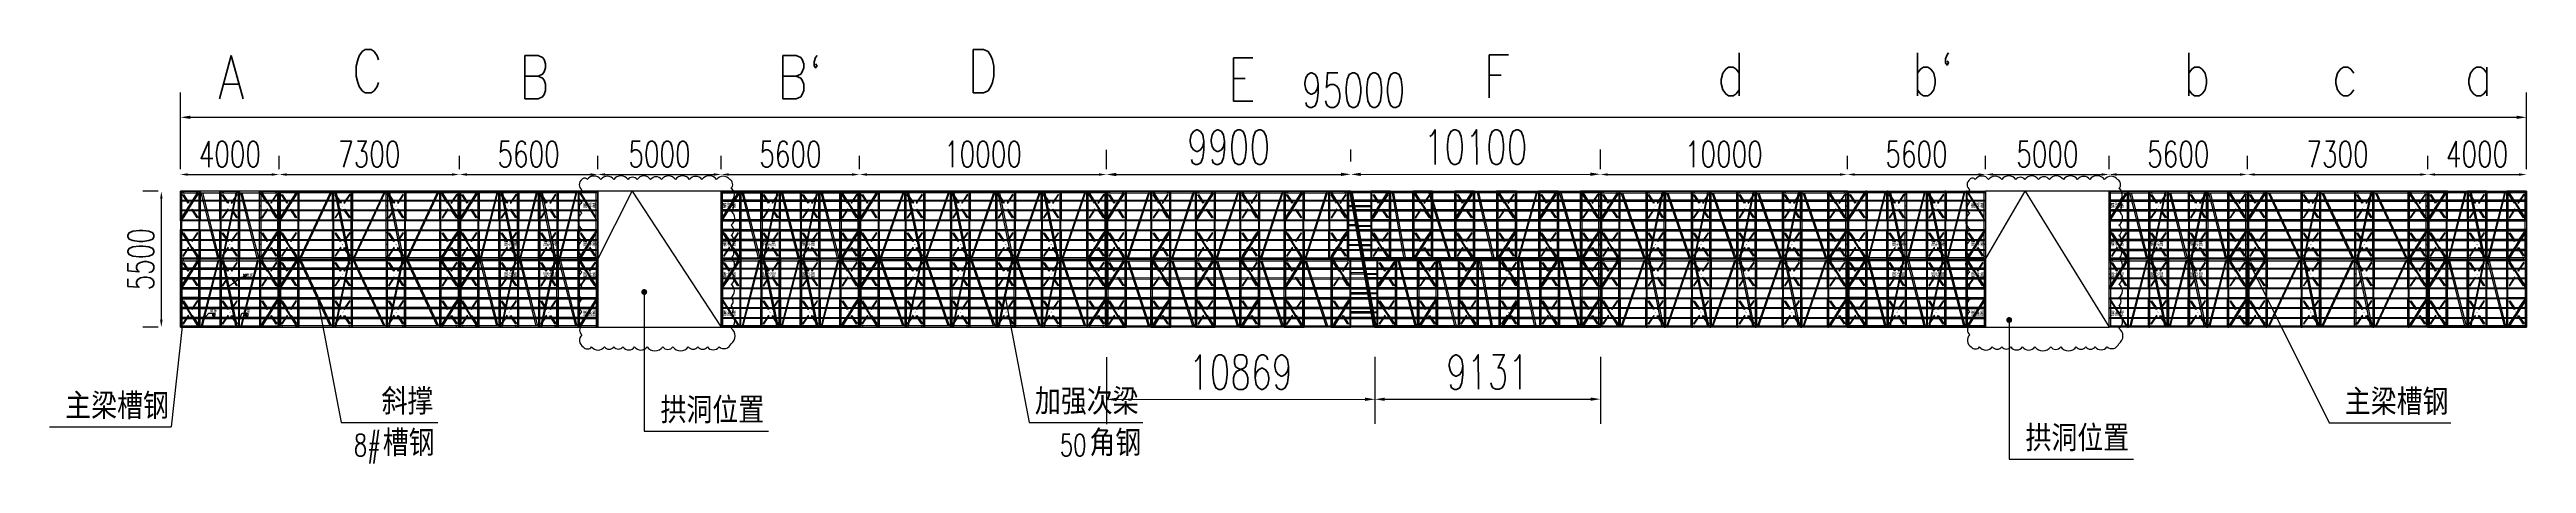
# Model space of a CAD drawing. Header units: millimetres. Extents: x -1471591 to 944464, y -468930 to 547002.
# Drawn here: x -936996 to -836697, y -13154 to 3596 of the extents above; entities that cross this region are included whole.
import ezdxf

# ---------------------------------------------------------------- set-up
doc = ezdxf.new("R2010")
doc.units = ezdxf.units.MM
doc.header["$LTSCALE"] = 10
doc.header["$PDMODE"] = 35
for name, color, linetype in [('DIM_LEAD', 3, 'Continuous'), ('L-WATER水景', 5, 'Continuous'), ('PUB_TEXT', 7, 'Continuous'), ('W-FLOAT_BOWL浮筒', 253, 'Continuous'), ('W-PLASTIC_RAILINGS塑木栏杆', 210, 'Continuous'), ('W-STEEL_FRAME钢架', 3, 'Continuous'), ('W-STEEL_KEEL钢龙骨', 5, 'Continuous')]:
    doc.layers.add(name, color=color, linetype=linetype)
doc.styles.add('_TCH_DIM', font='SIMPLEX.shx', dxfattribs={"bigfont": 'hztxt.shx'})
doc.styles.get("Standard").update_dxf_attribs({"font": 'simplex.shx', "width": 0.8, "bigfont": 'hztxt.shx'})
doc.styles.add('STANDARD_T3', font='simplex.shx', dxfattribs={"width": 0.7, "bigfont": 'hztxt.shx'})
doc.styles.add('黑体', font='simhei.ttf', dxfattribs={"width": 0.8})
doc.dimstyles.new('W&&300', dxfattribs={"dimtxt": 1050, "dimasz": 300, "dimexe": 750, "dimexo": 900, "dimgap": 300, "dimtad": 1, "dimdec": 0, "dimzin": 0, "dimdsep": 46, "dimtxsty": 'STANDARD_T3', "dimcen": 0.09, "dimclrd": 1, "dimclre": 1, "dimclrt": 7, "dimazin": 2, "dimtfac": 1, "dimtdec": 0, "dimtix": 1, "dimtmove": 2, "dimatfit": 3, "dimfxl": 0, "dimtolj": 1, "dimtzin": 0, "dimarcsym": 0})
doc.dimstyles.new('W&&400', dxfattribs={"dimtxt": 1400, "dimasz": 400, "dimexe": 1000, "dimexo": 1200, "dimgap": 400, "dimtad": 1, "dimdec": 0, "dimzin": 0, "dimdsep": 46, "dimtxsty": 'STANDARD_T3', "dimcen": 0.09, "dimclrd": 1, "dimclre": 1, "dimclrt": 7, "dimazin": 2, "dimtfac": 1, "dimtdec": 0, "dimtix": 1, "dimtmove": 2, "dimatfit": 3, "dimfxl": 0, "dimtolj": 1, "dimtzin": 0, "dimarcsym": 0})

# ---------------------------------------------------------------- blocks, each defined once
blk = doc.blocks.new('*D148')
at = {"color": 1, "lineweight": -2, "transparency": 16777216}
for p, q in [((-931697, -1241), (-931697, -711)), ((-927697, -1241), (-927697, -711)), ((-931397, -1461), (-927997, -1461))]:
    blk.add_line(p, q, dxfattribs=at)
at = {"color": 1, "transparency": 16777216}
for points in [[(-931397, -1411), (-931397, -1511), (-931697, -1461)], [(-927997, -1411), (-927997, -1511), (-927697, -1461)]]:
    blk.add_solid(points, dxfattribs=at)
at = {"layer": 'Defpoints', "color": 0, "transparency": 16777216}
for p in [(-927697, -1461), (-931697, -2141), (-927697, -2141)]:
    blk.add_point(p, dxfattribs=at)
at = {"color": 7, "transparency": 16777216, "insert": (-929697, -636), "char_height": 1050, "attachment_point": 5, "style": 'STANDARD_T3'}
blk.add_mtext('\\A1;4000', dxfattribs=at)
blk = doc.blocks.new('*D1262')
at = {"color": 1, "lineweight": -2, "transparency": 16777216}
for p, q in [((-920397, -1241), (-920397, -711)), ((-914797, -1241), (-914797, -711)), ((-920097, -1461), (-915097, -1461))]:
    blk.add_line(p, q, dxfattribs=at)
at = {"color": 1, "transparency": 16777216}
for points in [[(-920097, -1411), (-920097, -1511), (-920397, -1461)], [(-915097, -1411), (-915097, -1511), (-914797, -1461)]]:
    blk.add_solid(points, dxfattribs=at)
at = {"layer": 'Defpoints', "color": 0, "transparency": 16777216}
for p in [(-914797, -1461), (-920397, -2141), (-914797, -2141)]:
    blk.add_point(p, dxfattribs=at)
at = {"color": 7, "transparency": 16777216, "insert": (-917597, -636), "char_height": 1050, "attachment_point": 5, "style": 'STANDARD_T3'}
blk.add_mtext('\\A1;5600', dxfattribs=at)
blk = doc.blocks.new('*D1263')
at = {"color": 1, "lineweight": -2, "transparency": 16777216}
for p, q in [((-914797, -1241), (-914797, -711)), ((-909797, -1241), (-909797, -711)), ((-914497, -1461), (-910097, -1461))]:
    blk.add_line(p, q, dxfattribs=at)
at = {"color": 1, "transparency": 16777216}
for points in [[(-914497, -1411), (-914497, -1511), (-914797, -1461)], [(-910097, -1411), (-910097, -1511), (-909797, -1461)]]:
    blk.add_solid(points, dxfattribs=at)
at = {"layer": 'Defpoints', "color": 0, "transparency": 16777216}
for p in [(-909797, -1461), (-914797, -2141), (-909797, -2141)]:
    blk.add_point(p, dxfattribs=at)
at = {"color": 7, "transparency": 16777216, "insert": (-912297, -636), "char_height": 1050, "attachment_point": 5, "style": 'STANDARD_T3'}
blk.add_mtext('\\A1;5000', dxfattribs=at)
blk = doc.blocks.new('*D1264')
at = {"color": 1, "lineweight": -2, "transparency": 16777216}
for p, q in [((-909797, -1241), (-909797, -711)), ((-904197, -1241), (-904197, -711)), ((-909497, -1461), (-904497, -1461))]:
    blk.add_line(p, q, dxfattribs=at)
at = {"color": 1, "transparency": 16777216}
for points in [[(-909497, -1411), (-909497, -1511), (-909797, -1461)], [(-904497, -1411), (-904497, -1511), (-904197, -1461)]]:
    blk.add_solid(points, dxfattribs=at)
at = {"layer": 'Defpoints', "color": 0, "transparency": 16777216}
for p in [(-904197, -1461), (-909797, -2141), (-904197, -2141)]:
    blk.add_point(p, dxfattribs=at)
at = {"color": 7, "transparency": 16777216, "insert": (-906997, -636), "char_height": 1050, "attachment_point": 5, "style": 'STANDARD_T3'}
blk.add_mtext('\\A1;5600', dxfattribs=at)
blk = doc.blocks.new('*D1265')
at = {"color": 1, "lineweight": -2, "transparency": 16777216}
for p, q in [((-927697, -1241), (-927697, -711)), ((-920397, -1241), (-920397, -711)), ((-927397, -1461), (-920697, -1461))]:
    blk.add_line(p, q, dxfattribs=at)
at = {"color": 1, "transparency": 16777216}
for points in [[(-927397, -1411), (-927397, -1511), (-927697, -1461)], [(-920697, -1411), (-920697, -1511), (-920397, -1461)]]:
    blk.add_solid(points, dxfattribs=at)
at = {"layer": 'Defpoints', "color": 0, "transparency": 16777216}
for p in [(-920397, -1461), (-927697, -2141), (-920397, -2141)]:
    blk.add_point(p, dxfattribs=at)
at = {"color": 7, "transparency": 16777216, "insert": (-924047, -636), "char_height": 1050, "attachment_point": 5, "style": 'STANDARD_T3'}
blk.add_mtext('\\A1;7300', dxfattribs=at)
blk = doc.blocks.new('*D149')
at = {"color": 1, "lineweight": -2, "transparency": 16777216}
for p, q in [((-904197, -1241), (-904197, -711)), ((-894197, -1241), (-894197, -711)), ((-903897, -1461), (-894497, -1461))]:
    blk.add_line(p, q, dxfattribs=at)
at = {"color": 1, "transparency": 16777216}
for points in [[(-903897, -1411), (-903897, -1511), (-904197, -1461)], [(-894497, -1411), (-894497, -1511), (-894197, -1461)]]:
    blk.add_solid(points, dxfattribs=at)
at = {"layer": 'Defpoints', "color": 0, "transparency": 16777216}
for p in [(-894197, -1461), (-904197, -2141), (-894197, -2141)]:
    blk.add_point(p, dxfattribs=at)
at = {"color": 7, "transparency": 16777216, "insert": (-899197, -636), "char_height": 1050, "attachment_point": 5, "style": 'STANDARD_T3'}
blk.add_mtext('\\A1;10000', dxfattribs=at)
blk = doc.blocks.new('*D1280')
at = {"color": 1, "lineweight": -2, "transparency": 16777216}
for p, q in [((-894195, -8847), (-894193, -11564)), ((-883327, -8844), (-883326, -11558)), ((-893794, -10564), (-883726, -10558))]:
    blk.add_line(p, q, dxfattribs=at)
at = {"color": 1, "transparency": 16777216}
for points in [[(-893794, -10497), (-893794, -10630), (-894194, -10564)], [(-883726, -10491), (-883726, -10625), (-883326, -10558)]]:
    blk.add_solid(points, dxfattribs=at)
at = {"layer": 'Defpoints', "color": 0, "transparency": 16777216}
for p in [(-894196, -7647), (-883328, -7644), (-883326, -10558)]:
    blk.add_point(p, dxfattribs=at)
at = {"color": 7, "transparency": 16777216, "insert": (-888761, -9461), "char_height": 1400, "attachment_point": 5, "rotation": 0.03296, "style": 'STANDARD_T3'}
blk.add_mtext('\\A1;10869', dxfattribs=at)
blk = doc.blocks.new('*D1281')
at = {"color": 1, "lineweight": -2, "transparency": 16777216}
for p, q in [((-883327, -8844), (-883326, -11558)), ((-874195, -8836), (-874193, -11553)), ((-882926, -10558), (-874594, -10553))]:
    blk.add_line(p, q, dxfattribs=at)
at = {"color": 1, "transparency": 16777216}
for points in [[(-882926, -10491), (-882926, -10624), (-883326, -10558)], [(-874594, -10486), (-874594, -10619), (-874194, -10553)]]:
    blk.add_solid(points, dxfattribs=at)
at = {"layer": 'Defpoints', "color": 0, "transparency": 16777216}
for p in [(-883328, -7644), (-874196, -7636), (-874194, -10553)]:
    blk.add_point(p, dxfattribs=at)
at = {"color": 7, "transparency": 16777216, "insert": (-878761, -9455), "char_height": 1400, "attachment_point": 5, "rotation": 0.03296, "style": 'STANDARD_T3'}
blk.add_mtext('\\A1;9131', dxfattribs=at)
blk = doc.blocks.new('*D150')
at = {"color": 1, "lineweight": -2, "transparency": 16777216}
for p, q in [((-874197, -1241), (-874197, -711)), ((-864197, -1241), (-864197, -711)), ((-873897, -1461), (-864497, -1461))]:
    blk.add_line(p, q, dxfattribs=at)
at = {"color": 1, "transparency": 16777216}
for points in [[(-873897, -1411), (-873897, -1511), (-874197, -1461)], [(-864497, -1411), (-864497, -1511), (-864197, -1461)]]:
    blk.add_solid(points, dxfattribs=at)
at = {"layer": 'Defpoints', "color": 0, "transparency": 16777216}
for p in [(-864197, -1461), (-874197, -2141), (-864197, -2141)]:
    blk.add_point(p, dxfattribs=at)
at = {"color": 7, "transparency": 16777216, "insert": (-869197, -636), "char_height": 1050, "attachment_point": 5, "style": 'STANDARD_T3'}
blk.add_mtext('\\A1;10000', dxfattribs=at)
blk = doc.blocks.new('*D1266')
at = {"color": 1, "lineweight": -2, "transparency": 16777216}
for p, q in [((-847997, -1241), (-847997, -711)), ((-840697, -1241), (-840697, -711)), ((-847697, -1461), (-840997, -1461))]:
    blk.add_line(p, q, dxfattribs=at)
at = {"color": 1, "transparency": 16777216}
for points in [[(-847697, -1411), (-847697, -1511), (-847997, -1461)], [(-840997, -1411), (-840997, -1511), (-840697, -1461)]]:
    blk.add_solid(points, dxfattribs=at)
at = {"layer": 'Defpoints', "color": 0, "transparency": 16777216}
for p in [(-840697, -1461), (-847997, -2141), (-840697, -2141)]:
    blk.add_point(p, dxfattribs=at)
at = {"color": 7, "transparency": 16777216, "insert": (-844347, -636), "char_height": 1050, "attachment_point": 5, "style": 'STANDARD_T3'}
blk.add_mtext('\\A1;7300', dxfattribs=at)
blk = doc.blocks.new('*D1267')
at = {"color": 1, "lineweight": -2, "transparency": 16777216}
for p, q in [((-864197, -1241), (-864197, -711)), ((-858597, -1241), (-858597, -711)), ((-863897, -1461), (-858897, -1461))]:
    blk.add_line(p, q, dxfattribs=at)
at = {"color": 1, "transparency": 16777216}
for points in [[(-863897, -1411), (-863897, -1511), (-864197, -1461)], [(-858897, -1411), (-858897, -1511), (-858597, -1461)]]:
    blk.add_solid(points, dxfattribs=at)
at = {"layer": 'Defpoints', "color": 0, "transparency": 16777216}
for p in [(-858597, -1461), (-864197, -2141), (-858597, -2141)]:
    blk.add_point(p, dxfattribs=at)
at = {"color": 7, "transparency": 16777216, "insert": (-861397, -636), "char_height": 1050, "attachment_point": 5, "style": 'STANDARD_T3'}
blk.add_mtext('\\A1;5600', dxfattribs=at)
blk = doc.blocks.new('*D1268')
at = {"color": 1, "lineweight": -2, "transparency": 16777216}
for p, q in [((-858597, -1241), (-858597, -711)), ((-853597, -1241), (-853597, -711)), ((-858297, -1461), (-853897, -1461))]:
    blk.add_line(p, q, dxfattribs=at)
at = {"color": 1, "transparency": 16777216}
for points in [[(-858297, -1411), (-858297, -1511), (-858597, -1461)], [(-853897, -1411), (-853897, -1511), (-853597, -1461)]]:
    blk.add_solid(points, dxfattribs=at)
at = {"layer": 'Defpoints', "color": 0, "transparency": 16777216}
for p in [(-853597, -1461), (-858597, -2141), (-853597, -2141)]:
    blk.add_point(p, dxfattribs=at)
at = {"color": 7, "transparency": 16777216, "insert": (-856097, -636), "char_height": 1050, "attachment_point": 5, "style": 'STANDARD_T3'}
blk.add_mtext('\\A1;5000', dxfattribs=at)
blk = doc.blocks.new('*D1269')
at = {"color": 1, "lineweight": -2, "transparency": 16777216}
for p, q in [((-853597, -1241), (-853597, -711)), ((-847997, -1241), (-847997, -711)), ((-853297, -1461), (-848297, -1461))]:
    blk.add_line(p, q, dxfattribs=at)
at = {"color": 1, "transparency": 16777216}
for points in [[(-853297, -1411), (-853297, -1511), (-853597, -1461)], [(-848297, -1411), (-848297, -1511), (-847997, -1461)]]:
    blk.add_solid(points, dxfattribs=at)
at = {"layer": 'Defpoints', "color": 0, "transparency": 16777216}
for p in [(-847997, -1461), (-853597, -2141), (-847997, -2141)]:
    blk.add_point(p, dxfattribs=at)
at = {"color": 7, "transparency": 16777216, "insert": (-850797, -636), "char_height": 1050, "attachment_point": 5, "style": 'STANDARD_T3'}
blk.add_mtext('\\A1;5600', dxfattribs=at)
blk = doc.blocks.new('*D151')
at = {"color": 1, "lineweight": -2, "transparency": 16777216}
for p, q in [((-840697, -1241), (-840697, -711)), ((-836697, -1241), (-836697, -711)), ((-840397, -1461), (-836997, -1461))]:
    blk.add_line(p, q, dxfattribs=at)
at = {"color": 1, "transparency": 16777216}
for points in [[(-840397, -1411), (-840397, -1511), (-840697, -1461)], [(-836997, -1411), (-836997, -1511), (-836697, -1461)]]:
    blk.add_solid(points, dxfattribs=at)
at = {"layer": 'Defpoints', "color": 0, "transparency": 16777216}
for p in [(-836697, -1461), (-840697, -2141), (-836697, -2141)]:
    blk.add_point(p, dxfattribs=at)
at = {"color": 7, "transparency": 16777216, "insert": (-838697, -636), "char_height": 1050, "attachment_point": 5, "style": 'STANDARD_T3'}
blk.add_mtext('\\A1;4000', dxfattribs=at)
blk = doc.blocks.new('*D1902')
at = {"color": 1, "lineweight": -2, "transparency": 16777216}
for p, q in [((-931697, -941), (-931697, 1854)), ((-836697, -941), (-836697, 1854)), ((-931297, 854), (-837097, 854))]:
    blk.add_line(p, q, dxfattribs=at)
at = {"color": 1, "transparency": 16777216}
for points in [[(-931297, 920), (-931297, 787), (-931697, 854)], [(-837097, 920), (-837097, 787), (-836697, 854)]]:
    blk.add_solid(points, dxfattribs=at)
at = {"layer": 'Defpoints', "color": 0, "transparency": 16777216}
for p in [(-836697, 854), (-931697, -2141), (-836697, -2141)]:
    blk.add_point(p, dxfattribs=at)
at = {"color": 7, "transparency": 16777216, "insert": (-884197, 1954), "char_height": 1400, "attachment_point": 5, "style": 'STANDARD_T3'}
blk.add_mtext('\\A1;95000', dxfattribs=at)
blk = doc.blocks.new('*D152')
at = {"color": 1, "lineweight": -2, "transparency": 16777216}
for p, q in [((-932597, -2141), (-933219, -2141)), ((-932469, -2441), (-932469, -7341)), ((-932597, -7641), (-933219, -7641))]:
    blk.add_line(p, q, dxfattribs=at)
at = {"color": 1, "transparency": 16777216}
for points in [[(-932519, -2441), (-932419, -2441), (-932469, -2141)], [(-932519, -7341), (-932419, -7341), (-932469, -7641)]]:
    blk.add_solid(points, dxfattribs=at)
at = {"layer": 'Defpoints', "color": 0, "transparency": 16777216}
for p in [(-931697, -2141), (-932469, -7641), (-931697, -7641)]:
    blk.add_point(p, dxfattribs=at)
at = {"color": 7, "transparency": 16777216, "insert": (-933294, -4891), "char_height": 1050, "attachment_point": 5, "rotation": 90, "style": 'STANDARD_T3'}
blk.add_mtext('\\A1;5500', dxfattribs=at)
blk = doc.blocks.new('*D1282')
at = {"color": 1, "lineweight": -2, "transparency": 16777216}
for p, q in [((-894199, -941), (-894199, -461)), ((-884298, -941), (-884299, -455)), ((-893798, -1461), (-884698, -1455))]:
    blk.add_line(p, q, dxfattribs=at)
at = {"color": 1, "transparency": 16777216}
for points in [[(-893798, -1394), (-893798, -1527), (-894198, -1461)], [(-884698, -1389), (-884698, -1522), (-884298, -1455)]]:
    blk.add_solid(points, dxfattribs=at)
at = {"layer": 'Defpoints', "color": 0, "transparency": 16777216}
for p in [(-884298, -1455), (-894198, -2141), (-884298, -2141)]:
    blk.add_point(p, dxfattribs=at)
at = {"color": 7, "transparency": 16777216, "insert": (-889249, -358), "char_height": 1400, "attachment_point": 5, "rotation": 0.03296, "style": 'STANDARD_T3'}
blk.add_mtext('\\A1;9900', dxfattribs=at)
blk = doc.blocks.new('*D1283')
at = {"color": 1, "lineweight": -2, "transparency": 16777216}
for p, q in [((-884298, -941), (-884299, -455)), ((-874198, -941), (-874198, -449)), ((-883898, -1455), (-874598, -1450))]:
    blk.add_line(p, q, dxfattribs=at)
at = {"color": 1, "transparency": 16777216}
for points in [[(-883898, -1388), (-883898, -1522), (-884298, -1455)], [(-874598, -1383), (-874598, -1516), (-874198, -1449)]]:
    blk.add_solid(points, dxfattribs=at)
at = {"layer": 'Defpoints', "color": 0, "transparency": 16777216}
for p in [(-874198, -1449), (-884298, -2141), (-874197, -2141)]:
    blk.add_point(p, dxfattribs=at)
at = {"color": 7, "transparency": 16777216, "insert": (-879249, -352), "char_height": 1400, "attachment_point": 5, "rotation": 0.03296, "style": 'STANDARD_T3'}
blk.add_mtext('\\A1;10100', dxfattribs=at)
blk = doc.blocks.new('*U823')
at = {"layer": 'W-STEEL_KEEL钢龙骨'}
blk.add_lwpolyline([(-2000, -20), (2000, -20), (2000, 20), (-2000, 20)], close=True, dxfattribs=at)
blk = doc.blocks.new('*U824')
at = {"color": 0, "linetype": 'ByBlock', "lineweight": -2}
for p in [(0, 2000), (0, 1600), (0, 1200), (0, 800), (0, 400), (0, 0)]:
    blk.add_blockref('*U823', p, dxfattribs=at)
blk = doc.blocks.new('*U825')
at = {"layer": 'W-STEEL_FRAME钢架', "color": 1}
blk.add_lwpolyline([(357, 1317), (312, 1317), (-357, -1317), (-312, -1317)], close=True, dxfattribs=at)
blk = doc.blocks.new('*U826')
at = {"color": 0, "linetype": 'ByBlock', "lineweight": -2}
for p in [(0, 0), (1600, 0)]:
    blk.add_blockref('*U825', p, dxfattribs=at)
blk = doc.blocks.new('*U827')
at = {"layer": 'W-STEEL_FRAME钢架', "color": 6}
for points in [[(-1311, 1317), (-1266, 1317), (-1942, 235), (-1942, 310)], [(-299, -1317), (-254, -1317), (286, 1317), (240, 1317)], [(1311, 1317), (1266, 1317), (1942, 235), (1942, 310)], [(-1311, -1317), (-1266, -1317), (-1942, -235), (-1942, -310)], [(1311, -1317), (1266, -1317), (1942, -235), (1942, -310)]]:
    blk.add_lwpolyline(points, close=True, dxfattribs=at)
blk = doc.blocks.new('*U828')
at = {"color": 0, "linetype": 'ByBlock', "lineweight": -2}
blk.add_blockref('*U827', (0, 0), dxfattribs=at)
blk = doc.blocks.new('$matou$00000186')
for points in [[(-600, 400), (600, 400), (600, -400), (-600, -400)], [(-456, 304), (-472, 279), (-140, 57), (-123, 82)], [(456, 304), (472, 279), (140, 57), (123, 82)], [(-456, -304), (-472, -279), (-140, -57), (-123, -82)], [(456, -304), (472, -279), (140, -57), (123, -82)]]:
    blk.add_lwpolyline(points, close=True)
at = {"color": 1}
for centre in [(-575, 275), (-475, 378), (0, 378), (475, 378), (575, 275), (-575, -275), (-475, -378), (0, -378), (475, -378), (575, -275)]:
    blk.add_circle(centre, 7, dxfattribs=at)
at = {"layer": 'PUB_TEXT', "style": '黑体', "width": 0.8}
blk.add_text('JY', height=52.6, dxfattribs=at).set_placement((-44, -35))
blk = doc.blocks.new('*U829')
at = {"layer": 'W-FLOAT_BOWL浮筒', "rotation": 90}
for p in [(0, 775), (0, -775)]:
    blk.add_blockref('$matou$00000186', p, dxfattribs=at)
blk = doc.blocks.new('*U830')
at = {"layer": 'W-FLOAT_BOWL浮筒', "color": 0, "linetype": 'ByBlock', "lineweight": -2}
for p in [(0, 0), (1600, 0), (3200, 0)]:
    blk.add_blockref('*U829', p, dxfattribs=at)
blk = doc.blocks.new('A')
at = {"layer": 'W-STEEL_FRAME钢架'}
for points in [[(-1935, 1317), (1949, 1317), (2007, 1375), (-1993, 1375)], [(-1935, 1317), (-1993, 1375), (-1993, -1375), (-1935, -1317)], [(1949, 1317), (2007, 1375), (2007, -1375), (1949, -1317)], [(-1935, -1317), (1949, -1317), (2007, -1375), (-1993, -1375)]]:
    blk.add_lwpolyline(points, close=True, dxfattribs=at)
at = {"layer": 'W-STEEL_FRAME钢架', "color": 1}
for points in [[(-1202, 1375), (-1245, 1375), (-1245, -1375), (-1202, -1375)], [(-342, 1375), (-385, 1375), (-385, -1375), (-342, -1375)], [(355, 1375), (398, 1375), (398, -1375), (355, -1375)], [(1215, 1375), (1258, 1375), (1258, -1375), (1215, -1375)]]:
    blk.add_lwpolyline(points, close=True, dxfattribs=at)
at = {"xscale": -1, "rotation": 180}
blk.add_blockref('*U824', (7, 1000), dxfattribs=at)
blk.add_blockref('*U828', (7, 0))
at = {"xscale": -1}
blk.add_blockref('*U826', (809, 0), dxfattribs=at)
at = {"layer": 'W-FLOAT_BOWL浮筒'}
blk.add_blockref('*U830', (-1593, 0), dxfattribs=at)
blk = doc.blocks.new('*U181')
blk.add_blockref('A', (-7, 1375))
at = {"xscale": -1, "rotation": 180}
blk.add_blockref('A', (-7, -1375), dxfattribs=at)
blk = doc.blocks.new('*U182')
at = {"color": 0, "linetype": 'ByBlock', "lineweight": -2}
blk.add_blockref('*U181', (0, 0), dxfattribs=at)
blk = doc.blocks.new('*U1271')
at = {"layer": 'W-STEEL_KEEL钢龙骨'}
blk.add_lwpolyline([(-2800, -20), (2800, -20), (2800, 20), (-2800, 20)], close=True, dxfattribs=at)
blk = doc.blocks.new('*U1270')
at = {"color": 0, "linetype": 'ByBlock', "lineweight": -2}
for p in [(0, 2000), (0, 1600), (0, 1200), (0, 800), (0, 400), (0, 0)]:
    blk.add_blockref('*U1271', p, dxfattribs=at)
blk = doc.blocks.new('*U1273')
at = {"layer": 'W-STEEL_FRAME钢架', "color": 1}
blk.add_lwpolyline([(358, 1317), (313, 1317), (-358, -1317), (-313, -1317)], close=True, dxfattribs=at)
blk = doc.blocks.new('*U1272')
at = {"color": 0, "linetype": 'ByBlock', "lineweight": -2}
for p in [(0, 0), (1600, 0), (3200, 0)]:
    blk.add_blockref('*U1273', p, dxfattribs=at)
blk = doc.blocks.new('*U1275')
at = {"layer": 'W-STEEL_FRAME钢架', "color": 6}
for points in [[(-2111, 1317), (-2066, 1317), (-2742, 235), (-2742, 310)], [(-1099, 1317), (-1054, 1317), (-514, -1317), (-559, -1317)], [(501, 1317), (546, 1317), (1086, -1317), (1041, -1317)], [(2111, 1317), (2066, 1317), (2742, 235), (2742, 310)], [(-2111, -1317), (-2066, -1317), (-2742, -235), (-2742, -310)], [(2111, -1317), (2066, -1317), (2742, -235), (2742, -310)]]:
    blk.add_lwpolyline(points, close=True, dxfattribs=at)
blk = doc.blocks.new('*U1274')
at = {"color": 0, "linetype": 'ByBlock', "lineweight": -2}
blk.add_blockref('*U1275', (0, 0), dxfattribs=at)
blk = doc.blocks.new('*U1277')
at = {"layer": 'W-FLOAT_BOWL浮筒', "rotation": 90}
blk.add_blockref('$matou$00000186', (0, 0), dxfattribs=at)
blk = doc.blocks.new('*U1276')
at = {"color": 0, "linetype": 'ByBlock', "lineweight": -2}
for p in [(0, 0), (1600, 0), (3200, 0)]:
    blk.add_blockref('*U1277', p, dxfattribs=at)
blk = doc.blocks.new('*U1279')
at = {"layer": 'W-FLOAT_BOWL浮筒', "rotation": 90}
blk.add_blockref('$matou$00000186', (0, 0), dxfattribs=at)
blk = doc.blocks.new('*U1278')
at = {"color": 0, "linetype": 'ByBlock', "lineweight": -2}
for p in [(0, 0), (1600, 0), (3200, 0), (4800, 0)]:
    blk.add_blockref('*U1279', p, dxfattribs=at)
blk = doc.blocks.new('B')
at = {"layer": 'W-STEEL_FRAME钢架'}
for points in [[(-2742, 1317), (-2800, 1375), (-2800, -1375), (-2742, -1317)], [(2742, 1317), (-2742, 1317), (-2800, 1375), (2800, 1375)], [(2742, 1317), (2800, 1375), (2800, -1375), (2742, -1317)], [(2742, -1317), (-2742, -1317), (-2800, -1375), (2800, -1375)]]:
    blk.add_lwpolyline(points, close=True, dxfattribs=at)
at = {"layer": 'W-STEEL_FRAME钢架', "color": 1}
for points in [[(-2009, 1375), (-2052, 1375), (-2052, -1375), (-2009, -1375)], [(-1149, 1375), (-1192, 1375), (-1192, -1375), (-1149, -1375)], [(-452, 1375), (-409, 1375), (-409, -1375), (-452, -1375)], [(408, 1375), (451, 1375), (451, -1375), (408, -1375)], [(1191, 1375), (1148, 1375), (1148, -1375), (1191, -1375)], [(2051, 1375), (2008, 1375), (2008, -1375), (2051, -1375)]]:
    blk.add_lwpolyline(points, close=True, dxfattribs=at)
for name, p in [('*U1276', (-2400, 775)), ('*U1274', (0, 0)), ('*U1272', (-1600, 0)), ('*U1278', (-2400, -775))]:
    blk.add_blockref(name, p)
at = {"xscale": -1, "rotation": 180}
blk.add_blockref('*U1270', (0, 1000), dxfattribs=at)
at = {"layer": 'PUB_TEXT', "width": 0.8}
for p in [(2195, 698), (-1005, -852), (595, -852), (2195, -852)]:
    blk.add_text('高浮箱', height=175, dxfattribs=at).set_placement(p)
blk = doc.blocks.new('*U183')
at = {"xscale": -1}
blk.add_blockref('B', (0, 1375), dxfattribs=at)
at = {"rotation": 180}
blk.add_blockref('B', (0, -1375), dxfattribs=at)
blk = doc.blocks.new('*U184')
at = {"layer": 'W-STEEL_FRAME钢架', "color": 0, "linetype": 'ByBlock', "lineweight": -2}
blk.add_blockref('*U183', (0, 0), dxfattribs=at)
blk = doc.blocks.new('*U590')
at = {"layer": 'W-STEEL_KEEL钢龙骨'}
blk.add_lwpolyline([(-3650, -20), (3650, -20), (3650, 20), (-3650, 20)], close=True, dxfattribs=at)
blk = doc.blocks.new('*U591')
at = {"color": 0, "linetype": 'ByBlock', "lineweight": -2}
for p in [(0, 2000), (0, 1600), (0, 1200), (0, 800), (0, 400), (0, 0)]:
    blk.add_blockref('*U590', p, dxfattribs=at)
blk = doc.blocks.new('*U588')
at = {"layer": 'W-STEEL_FRAME钢架', "color": 1}
blk.add_lwpolyline([(637, 1317), (592, 1317), (-637, -1317), (-592, -1317)], close=True, dxfattribs=at)
blk = doc.blocks.new('*U589')
at = {"color": 0, "linetype": 'ByBlock', "lineweight": -2}
for p in [(0, 0), (2165, 0), (4330, 0)]:
    blk.add_blockref('*U588', p, dxfattribs=at)
blk = doc.blocks.new('C')
at = {"layer": 'W-STEEL_FRAME钢架'}
for points in [[(-3586, 1317), (-3644, 1375), (-3644, -1375), (-3586, -1317)], [(3598, 1317), (-3586, 1317), (-3644, 1375), (3656, 1375)], [(3598, 1317), (3656, 1375), (3656, -1375), (3598, -1317)], [(3598, -1317), (-3586, -1317), (-3644, -1375), (3656, -1375)]]:
    blk.add_lwpolyline(points, close=True, dxfattribs=at)
at = {"layer": 'W-STEEL_FRAME钢架', "color": 6}
for points in [[(-2955, 1317), (-2909, 1317), (-3586, 235), (-3586, 310)], [(-1380, 1317), (-1335, 1317), (-791, -1317), (-836, -1317)], [(785, 1317), (830, 1317), (1374, -1317), (1329, -1317)], [(2967, 1317), (2922, 1317), (3598, 235), (3598, 310)], [(-2955, -1317), (-2909, -1317), (-3586, -235), (-3586, -310)], [(2967, -1317), (2922, -1317), (3598, -235), (3598, -310)]]:
    blk.add_lwpolyline(points, close=True, dxfattribs=at)
at = {"layer": 'W-STEEL_FRAME钢架', "color": 1}
for points in [[(-2852, 1375), (-2895, 1375), (-2895, -1375), (-2852, -1375)], [(-1427, 1375), (-1470, 1375), (-1470, -1375), (-1427, -1375)], [(-730, 1375), (-687, 1375), (-687, -1375), (-730, -1375)], [(695, 1375), (738, 1375), (738, -1375), (695, -1375)], [(1478, 1375), (1435, 1375), (1435, -1375), (1478, -1375)], [(2908, 1375), (2865, 1375), (2865, -1375), (2908, -1375)]]:
    blk.add_lwpolyline(points, close=True, dxfattribs=at)
at = {"xscale": -1, "rotation": 180}
blk.add_blockref('*U591', (6, 1000), dxfattribs=at)
blk.add_blockref('*U589', (-2165, 0))
at = {"layer": 'W-FLOAT_BOWL浮筒', "rotation": 90}
for p in [(-3244, 775), (-1079, 775), (1086, 775), (3256, 775), (-3244, -775), (-1079, -775), (1086, -775), (3256, -775)]:
    blk.add_blockref('$matou$00000186', p, dxfattribs=at)
blk = doc.blocks.new('*U185')
blk.add_blockref('C', (-6, 1375))
at = {"xscale": -1, "rotation": 180}
blk.add_blockref('C', (-6, -1375), dxfattribs=at)
blk = doc.blocks.new('*U186')
at = {"color": 0, "linetype": 'ByBlock', "lineweight": -2}
blk.add_blockref('*U185', (0, 0), dxfattribs=at)
blk = doc.blocks.new('*U607')
at = {"layer": 'W-STEEL_KEEL钢龙骨'}
blk.add_lwpolyline([(-5000, -20), (5000, -20), (5000, 20), (-5000, 20)], close=True, dxfattribs=at)
blk = doc.blocks.new('*U608')
at = {"color": 0, "linetype": 'ByBlock', "lineweight": -2}
for p in [(0, 2000), (0, 1600), (0, 1200), (0, 800), (0, 400), (0, 0)]:
    blk.add_blockref('*U607', p, dxfattribs=at)
blk = doc.blocks.new('*U609')
at = {"layer": 'W-STEEL_FRAME钢架', "color": 1}
blk.add_lwpolyline([(477, 1317), (432, 1317), (-477, -1317), (-432, -1317)], close=True, dxfattribs=at)
blk = doc.blocks.new('*U610')
at = {"color": 0, "linetype": 'ByBlock', "lineweight": -2}
for p in [(0, 0), (1840, 0), (3680, 0), (5520, 0), (7360, 0)]:
    blk.add_blockref('*U609', p, dxfattribs=at)
blk = doc.blocks.new('*U611')
at = {"layer": 'W-FLOAT_BOWL浮筒', "rotation": 90}
blk.add_blockref('$matou$00000186', (0, 0), dxfattribs=at)
blk = doc.blocks.new('*U612')
at = {"color": 0, "linetype": 'ByBlock', "lineweight": -2}
for p in [(0, 1550), (1840, 1550), (3680, 1550), (5520, 1550), (7360, 1550), (9200, 1550), (0, 0), (1840, 0), (3680, 0), (5520, 0), (7360, 0), (9200, 0)]:
    blk.add_blockref('*U611', p, dxfattribs=at)
blk = doc.blocks.new('D')
at = {"layer": 'W-STEEL_FRAME钢架'}
for points in [[(4944, 1317), (-4940, 1317), (-4998, 1375), (5002, 1375)], [(-4940, 1317), (-4998, 1375), (-4998, -1375), (-4940, -1317)], [(4944, 1317), (5002, 1375), (5002, -1375), (4944, -1317)], [(4944, -1317), (-4940, -1317), (-4998, -1375), (5002, -1375)]]:
    blk.add_lwpolyline(points, close=True, dxfattribs=at)
at = {"layer": 'W-STEEL_FRAME钢架', "color": 6}
for points in [[(-4309, 1317), (-4264, 1317), (-4940, 235), (-4940, 310)], [(-3057, 1317), (-3012, 1317), (-2475, -1317), (-2520, -1317)], [(-1217, 1317), (-1172, 1317), (-635, -1317), (-680, -1317)], [(623, 1317), (668, 1317), (1205, -1317), (1160, -1317)], [(2463, 1317), (2508, 1317), (3045, -1317), (3000, -1317)], [(4313, 1317), (4268, 1317), (4944, 235), (4944, 310)], [(-4309, -1317), (-4264, -1317), (-4940, -235), (-4940, -310)], [(4313, -1317), (4268, -1317), (4944, -235), (4944, -310)]]:
    blk.add_lwpolyline(points, close=True, dxfattribs=at)
at = {"layer": 'W-STEEL_FRAME钢架', "color": 1}
for points in [[(-4206, 1375), (-4249, 1375), (-4249, -1375), (-4206, -1375)], [(-3106, 1375), (-3149, 1375), (-3149, -1375), (-3106, -1375)], [(-2366, 1375), (-2409, 1375), (-2409, -1375), (-2366, -1375)], [(-1266, 1375), (-1309, 1375), (-1309, -1375), (-1266, -1375)], [(-526, 1375), (-569, 1375), (-569, -1375), (-526, -1375)], [(574, 1375), (531, 1375), (531, -1375), (574, -1375)], [(1314, 1375), (1271, 1375), (1271, -1375), (1314, -1375)], [(2414, 1375), (2371, 1375), (2371, -1375), (2414, -1375)], [(3154, 1375), (3111, 1375), (3111, -1375), (3154, -1375)], [(4211, 1375), (4254, 1375), (4254, -1375), (4211, -1375)]]:
    blk.add_lwpolyline(points, close=True, dxfattribs=at)
for name, p in [('*U612', (-4598, -775)), ('*U610', (-3680, 0))]:
    blk.add_blockref(name, p)
at = {"xscale": -1, "rotation": 180}
blk.add_blockref('*U608', (2, 1000), dxfattribs=at)
blk = doc.blocks.new('*U187')
blk.add_blockref('D', (-2, 1375))
at = {"xscale": -1, "rotation": 180}
blk.add_blockref('D', (-2, -1375), dxfattribs=at)
blk = doc.blocks.new('*U188')
at = {"color": 0, "linetype": 'ByBlock', "lineweight": -2}
blk.add_blockref('*U187', (0, 0), dxfattribs=at)
blk = doc.blocks.new('*U191')
blk.add_blockref('A', (-7, 1375))
at = {"xscale": -1, "rotation": 180}
blk.add_blockref('A', (-7, -1375), dxfattribs=at)
blk = doc.blocks.new('*U192')
at = {"color": 0, "linetype": 'ByBlock', "lineweight": -2}
blk.add_blockref('*U191', (0, 0), dxfattribs=at)
blk = doc.blocks.new('*U193')
blk.add_blockref('B', (0, 1375))
at = {"xscale": -1, "rotation": 180}
blk.add_blockref('B', (0, -1375), dxfattribs=at)
blk = doc.blocks.new('*U194')
at = {"layer": 'W-STEEL_FRAME钢架', "color": 0, "linetype": 'ByBlock', "lineweight": -2}
blk.add_blockref('*U193', (0, 0), dxfattribs=at)
blk = doc.blocks.new('*U195')
at = {"xscale": -1}
blk.add_blockref('B', (0, 1375), dxfattribs=at)
at = {"rotation": 180}
blk.add_blockref('B', (0, -1375), dxfattribs=at)
blk = doc.blocks.new('*U196')
at = {"layer": 'W-STEEL_FRAME钢架', "color": 0, "linetype": 'ByBlock', "lineweight": -2}
blk.add_blockref('*U195', (0, 0), dxfattribs=at)
blk = doc.blocks.new('*U197')
blk.add_blockref('C', (-6, 1375))
at = {"xscale": -1, "rotation": 180}
blk.add_blockref('C', (-6, -1375), dxfattribs=at)
blk = doc.blocks.new('*U198')
at = {"color": 0, "linetype": 'ByBlock', "lineweight": -2}
blk.add_blockref('*U197', (0, 0), dxfattribs=at)
blk = doc.blocks.new('*U189')
blk.add_blockref('D', (-2, 1375))
at = {"xscale": -1, "rotation": 180}
blk.add_blockref('D', (-2, -1375), dxfattribs=at)
blk = doc.blocks.new('*U190')
at = {"color": 0, "linetype": 'ByBlock', "lineweight": -2}
blk.add_blockref('*U189', (0, 0), dxfattribs=at)
blk = doc.blocks.new('*U1327')
at = {"layer": 'W-STEEL_FRAME钢架', "color": 1}
blk.add_lwpolyline([(452, 1317), (406, 1317), (-452, -1317), (-406, -1317)], close=True, dxfattribs=at)
blk = doc.blocks.new('*U1326')
at = {"color": 0, "linetype": 'ByBlock', "lineweight": -2}
for p in [(0, 0), (1800, 0), (3600, 0), (5400, 0), (7200, 0)]:
    blk.add_blockref('*U1327', p, dxfattribs=at)
blk = doc.blocks.new('*U1329')
at = {"layer": 'W-FLOAT_BOWL浮筒', "rotation": 90}
blk.add_blockref('$matou$00000186', (0, 0), dxfattribs=at)
blk = doc.blocks.new('*U1328')
at = {"color": 0, "linetype": 'ByBlock', "lineweight": -2}
for p in [(0, 1550), (1800, 1550), (3600, 1550), (5400, 1550), (7200, 1550), (0, 0), (1800, 0), (3600, 0), (5400, 0), (7200, 0)]:
    blk.add_blockref('*U1329', p, dxfattribs=at)
blk = doc.blocks.new('*U1331')
at = {"layer": 'W-FLOAT_BOWL浮筒', "rotation": 90}
blk.add_blockref('$matou$00000186', (0, 0), dxfattribs=at)
blk = doc.blocks.new('*U1330')
at = {"color": 0, "linetype": 'ByBlock', "lineweight": -2}
for p in [(0, 1550), (0, 0)]:
    blk.add_blockref('*U1331', p, dxfattribs=at)
blk = doc.blocks.new('E-1')
blk.add_lwpolyline([(-974715, -157658), (-964330, -157658), (-963846, -154908), (-974715, -154908), (-974715, -157658)])
at = {"layer": 'W-STEEL_FRAME钢架'}
for points in [[(-974657, -154966), (-974715, -154908), (-974715, -157658), (-974657, -157600)], [(-974657, -154966), (-963915, -154966), (-963846, -154908), (-974715, -154908)], [(-963915, -154966), (-963846, -154908), (-964330, -157658), (-964379, -157600)], [(-974657, -157600), (-964379, -157600), (-964330, -157658), (-974715, -157658)]]:
    blk.add_lwpolyline(points, close=True, dxfattribs=at)
at = {"layer": 'W-STEEL_FRAME钢架', "color": 6}
for points in [[(-974026, -154966), (-973981, -154966), (-974657, -156047), (-974657, -155973)], [(-972788, -154966), (-972833, -154966), (-972157, -156047), (-972157, -155973)], [(-970426, -154966), (-970381, -154966), (-971057, -156048), (-971057, -155973)], [(-969188, -154966), (-969233, -154966), (-968557, -156048), (-968557, -155973)], [(-966826, -154966), (-966781, -154966), (-967457, -156048), (-967457, -155973)], [(-965489, -154966), (-965534, -154966), (-964858, -156048), (-964858, -155973)], [(-974026, -157600), (-973981, -157600), (-974657, -156518), (-974657, -156593)], [(-972788, -157600), (-972833, -157600), (-972157, -156518), (-972157, -156593)], [(-970426, -157600), (-970381, -157600), (-971057, -156518), (-971057, -156593)], [(-969188, -157600), (-969233, -157600), (-968557, -156518), (-968557, -156593)], [(-966826, -157600), (-966781, -157600), (-967457, -156518), (-967457, -156593)], [(-965489, -157600), (-965534, -157600), (-964858, -156518), (-964858, -156593)]]:
    blk.add_lwpolyline(points, close=True, dxfattribs=at)
at = {"layer": 'W-STEEL_FRAME钢架', "color": 1}
for points in [[(-973916, -154908), (-973959, -154908), (-973959, -157658), (-973916, -157658)], [(-972871, -154908), (-972914, -154908), (-972914, -157658), (-972871, -157658)], [(-972116, -154908), (-972159, -154908), (-972159, -157658), (-972116, -157658)], [(-971071, -154908), (-971114, -154908), (-971114, -157658), (-971071, -157658)], [(-970316, -154908), (-970359, -154908), (-970359, -157658), (-970316, -157658)], [(-969271, -154908), (-969314, -154908), (-969314, -157658), (-969271, -157658)], [(-968516, -154908), (-968559, -154908), (-968559, -157658), (-968516, -157658)], [(-967471, -154908), (-967514, -154908), (-967514, -157658), (-967471, -157658)], [(-966716, -154908), (-966759, -154908), (-966759, -157658), (-966716, -157658)], [(-965572, -154908), (-965615, -154908), (-965615, -157658), (-965572, -157658)], [(-964860, -154908), (-964817, -154908), (-964817, -157658), (-964860, -157658)], [(-964817, -156257), (-964087, -156257), (-964087, -156300), (-964817, -156300)], [(-964816, -155486), (-963952, -155488), (-963952, -155531), (-964816, -155529)], [(-964817, -157063), (-964230, -157067), (-964230, -157110), (-964817, -157106)]]:
    blk.add_lwpolyline(points, close=True, dxfattribs=at)
at = {"layer": 'W-STEEL_KEEL钢龙骨'}
for points in [[(-974715, -155263), (-963915, -155263), (-963915, -155303), (-974715, -155303)], [(-974715, -155663), (-963986, -155662), (-963986, -155702), (-974715, -155703)], [(-974715, -156063), (-964053, -156062), (-964053, -156102), (-974715, -156103)], [(-974715, -156463), (-964123, -156462), (-964123, -156502), (-974715, -156503)], [(-974715, -156863), (-964194, -156862), (-964194, -156902), (-974715, -156903)], [(-974715, -157263), (-964264, -157260), (-964264, -157300), (-974715, -157303)]]:
    blk.add_lwpolyline(points, close=True, dxfattribs=at)
for name, p, rotation in [('*U1328', (-974315, -157058), 359.9995086652789), ('*U1326', (-973418, -156283), 359.9995086507245), ('*U1330', (-965216, -157058), 359.9995086652789)]:
    blk.add_blockref(name, p, dxfattribs=dict(rotation=rotation))
blk = doc.blocks.new('*U1285')
at = {"layer": 'W-STEEL_FRAME钢架', "color": 1}
blk.add_lwpolyline([(452, 1317), (406, 1317), (-452, -1317), (-406, -1317)], close=True, dxfattribs=at)
blk = doc.blocks.new('*U1284')
at = {"color": 0, "linetype": 'ByBlock', "lineweight": -2}
for p in [(0, 0), (1800, 0), (3600, 0), (5400, 0), (7200, 0)]:
    blk.add_blockref('*U1285', p, dxfattribs=at)
blk = doc.blocks.new('*U1287')
at = {"layer": 'W-FLOAT_BOWL浮筒', "rotation": 90}
blk.add_blockref('$matou$00000186', (0, 0), dxfattribs=at)
blk = doc.blocks.new('*U1286')
at = {"color": 0, "linetype": 'ByBlock', "lineweight": -2}
for p in [(0, 1550), (1800, 1550), (3600, 1550), (5400, 1550), (7200, 1550), (9000, 1550), (0, 0), (1800, 0), (3600, 0), (5400, 0), (7200, 0), (9000, 0)]:
    blk.add_blockref('*U1287', p, dxfattribs=at)
blk = doc.blocks.new('E-2')
blk.add_lwpolyline([(-974715, -163001), (-964814, -163001), (-964330, -160251), (-974715, -160251), (-974715, -163001)])
at = {"layer": 'W-STEEL_FRAME钢架'}
for points in [[(-974657, -162943), (-974715, -163001), (-974715, -160251), (-974657, -160309)], [(-974657, -160309), (-964399, -160309), (-964330, -160251), (-974715, -160251)], [(-964399, -160309), (-964330, -160251), (-964814, -163001), (-964863, -162943)], [(-974657, -162943), (-964863, -162943), (-964814, -163001), (-974715, -163001)]]:
    blk.add_lwpolyline(points, close=True, dxfattribs=at)
at = {"layer": 'W-STEEL_FRAME钢架', "color": 6}
for points in [[(-974026, -160309), (-973981, -160309), (-974657, -161391), (-974657, -161316)], [(-972789, -160309), (-972834, -160309), (-972158, -161391), (-972158, -161316)], [(-970426, -160309), (-970381, -160309), (-971057, -161391), (-971057, -161316)], [(-969189, -160309), (-969234, -160309), (-968558, -161391), (-968558, -161316)], [(-966826, -160309), (-966781, -160309), (-967457, -161391), (-967457, -161316)], [(-965589, -160309), (-965634, -160309), (-964958, -161391), (-964958, -161316)], [(-974026, -162943), (-973981, -162943), (-974657, -161861), (-974657, -161936)], [(-972789, -162943), (-972834, -162943), (-972158, -161861), (-972158, -161936)], [(-970426, -162943), (-970381, -162943), (-971057, -161861), (-971057, -161936)], [(-969189, -162943), (-969234, -162943), (-968558, -161861), (-968558, -161936)], [(-966826, -162943), (-966781, -162943), (-967457, -161861), (-967457, -161936)], [(-965589, -162943), (-965634, -162943), (-964958, -161861), (-964958, -161936)]]:
    blk.add_lwpolyline(points, close=True, dxfattribs=at)
at = {"layer": 'W-STEEL_FRAME钢架', "color": 1}
for points in [[(-973916, -163001), (-973959, -163001), (-973959, -160251), (-973916, -160251)], [(-972871, -163001), (-972914, -163001), (-972914, -160251), (-972871, -160251)], [(-972116, -163001), (-972159, -163001), (-972159, -160251), (-972116, -160251)], [(-971071, -163001), (-971114, -163001), (-971114, -160251), (-971071, -160251)], [(-970316, -163001), (-970359, -163001), (-970359, -160251), (-970316, -160251)], [(-969271, -163001), (-969314, -163001), (-969314, -160251), (-969271, -160251)], [(-968516, -163001), (-968559, -163001), (-968559, -160251), (-968516, -160251)], [(-967471, -163001), (-967514, -163001), (-967514, -160251), (-967471, -160251)], [(-966716, -163001), (-966759, -163001), (-966759, -160251), (-966716, -160251)], [(-965671, -163001), (-965714, -163001), (-965714, -160251), (-965671, -160251)], [(-964959, -163001), (-964916, -163001), (-964916, -160251), (-964959, -160251)], [(-964923, -160846), (-964431, -160845), (-964431, -160802), (-964923, -160803)], [(-964923, -161651), (-964573, -161652), (-964573, -161609), (-964923, -161608)], [(-964923, -162422), (-964709, -162421), (-964709, -162378), (-964923, -162379)]]:
    blk.add_lwpolyline(points, close=True, dxfattribs=at)
at = {"layer": 'W-STEEL_KEEL钢龙骨'}
for points in [[(-974715, -160646), (-964396, -160645), (-964396, -160605), (-974715, -160606)], [(-974715, -161046), (-964467, -161047), (-964467, -161007), (-974715, -161006)], [(-974715, -161446), (-964537, -161446), (-964537, -161406), (-974715, -161406)], [(-974715, -161846), (-964608, -161847), (-964608, -161807), (-974715, -161806)], [(-974715, -162246), (-964678, -162247), (-964678, -162207), (-974715, -162206)], [(-974715, -162646), (-964748, -162646), (-964748, -162606), (-974715, -162606)]]:
    blk.add_lwpolyline(points, close=True, dxfattribs=at)
at = {"xscale": -1}
for name, p, rotation in [('*U1286', (-974315, -160851), 180), ('*U1284', (-973418, -161626), 180.0000000145544)]:
    blk.add_blockref(name, p, dxfattribs=dict(at, rotation=rotation))
blk = doc.blocks.new('*U1289')
at = {"layer": 'W-FLOAT_BOWL浮筒', "rotation": 90}
blk.add_blockref('$matou$00000186', (0, 0), dxfattribs=at)
blk = doc.blocks.new('*U1288')
at = {"color": 0, "linetype": 'ByBlock', "lineweight": -2}
for p in [(0, 1550), (1650, 1550), (3300, 1550), (4950, 1550), (6600, 1550), (0, 0), (1650, 0), (3300, 0), (4950, 0), (6600, 0)]:
    blk.add_blockref('*U1289', p, dxfattribs=at)
at = {"color": 0, "linetype": 'ByBlock', "lineweight": -2, "transparency": 16777216}
for p in [(8250, 1550), (8250, 0)]:
    blk.add_blockref('*U1289', p, dxfattribs=at)
blk = doc.blocks.new('F-1')
blk.add_lwpolyline([(-973836, -169527), (-964220, -169527), (-964220, -166777), (-973351, -166777), (-973836, -169527)])
at = {"layer": 'W-STEEL_FRAME钢架'}
for points in [[(-973766, -169469), (-973836, -169527), (-973351, -166777), (-973302, -166835)], [(-964278, -166835), (-973302, -166835), (-973351, -166777), (-964220, -166777)], [(-964278, -169469), (-964220, -169527), (-964220, -166777), (-964278, -166835)], [(-964278, -169469), (-973766, -169469), (-973836, -169527), (-964220, -169527)]]:
    blk.add_lwpolyline(points, close=True, dxfattribs=at)
at = {"layer": 'W-STEEL_FRAME钢架', "color": 1}
for points in [[(-973461, -167398), (-973270, -167398), (-973270, -167355), (-973453, -167355)], [(-973597, -168173), (-973269, -168173), (-973269, -168130), (-973590, -168130)], [(-973734, -168948), (-973270, -168948), (-973270, -168905), (-973726, -168905)]]:
    blk.add_lwpolyline(points, dxfattribs=at)
for points in [[(-973226, -169527), (-973269, -169527), (-973269, -166777), (-973226, -166777)], [(-972514, -169527), (-972471, -169527), (-972471, -166777), (-972514, -166777)], [(-972421, -169527), (-972376, -169527), (-971667, -166777), (-971712, -166777)], [(-971619, -169527), (-971576, -169527), (-971576, -166777), (-971619, -166777)], [(-970864, -169527), (-970821, -169527), (-970821, -166777), (-970864, -166777)], [(-970777, -169527), (-970732, -169527), (-970051, -166777), (-970096, -166777)], [(-969969, -169527), (-969926, -169527), (-969926, -166777), (-969969, -166777)], [(-969214, -169527), (-969171, -169527), (-969171, -166777), (-969214, -166777)], [(-969124, -169527), (-969079, -169527), (-968598, -166851), (-968643, -166851)], [(-968320, -169527), (-968277, -169527), (-968277, -166777), (-968320, -166777)], [(-967565, -169527), (-967522, -169527), (-967522, -166777), (-967565, -166777)], [(-967457, -169527), (-967411, -169527), (-966838, -166851), (-966883, -166851)], [(-966669, -169527), (-966626, -169527), (-966626, -166777), (-966669, -166777)], [(-965914, -169527), (-965871, -169527), (-965871, -166777), (-965914, -166777)], [(-965835, -169527), (-965789, -169527), (-965078, -166851), (-965123, -166851)], [(-965019, -169527), (-964976, -169527), (-964976, -166777), (-965019, -166777)]]:
    blk.add_lwpolyline(points, close=True, dxfattribs=at)
at = {"layer": 'W-STEEL_FRAME钢架', "color": 6}
for points in [[(-972514, -166835), (-972514, -166891), (-973226, -167889), (-973226, -167814)], [(-971509, -166835), (-971554, -166835), (-970878, -167917), (-970878, -167842)], [(-969295, -166835), (-969250, -166835), (-969926, -167917), (-969926, -167842)], [(-968152, -166835), (-968198, -166835), (-967522, -167917), (-967522, -167842)], [(-965995, -166835), (-965950, -166835), (-966626, -167917), (-966626, -167842)], [(-964909, -166835), (-964954, -166835), (-964278, -167917), (-964278, -167842)], [(-972514, -169469), (-972514, -169413), (-973226, -168415), (-973226, -168490)], [(-971509, -169469), (-971554, -169469), (-970878, -168387), (-970878, -168462)], [(-969295, -169469), (-969250, -169469), (-969926, -168387), (-969926, -168462)], [(-968225, -169527), (-968270, -169527), (-967522, -168387), (-967522, -168462)], [(-965995, -169469), (-965950, -169469), (-966626, -168387), (-966626, -168462)], [(-964909, -169469), (-964954, -169469), (-964278, -168387), (-964278, -168462)]]:
    blk.add_lwpolyline(points, close=True, dxfattribs=at)
at = {"layer": 'W-STEEL_KEEL钢龙骨'}
for points in [[(-973414, -167132), (-964220, -167132), (-964220, -167172), (-973421, -167172)], [(-973625, -168332), (-964220, -168332), (-964220, -168372), (-973632, -168372)], [(-973555, -167932), (-964220, -167932), (-964220, -167972), (-973562, -167972)], [(-973484, -167532), (-964220, -167532), (-964220, -167572), (-973491, -167572)], [(-973766, -169132), (-964220, -169132), (-964220, -169172), (-973773, -169172)], [(-973695, -168732), (-964220, -168732), (-964220, -168772), (-973703, -168772)]]:
    blk.add_lwpolyline(points, dxfattribs=at)
at = {"rotation": 180}
blk.add_blockref('*U1288', (-964620, -167377), dxfattribs=at)
blk = doc.blocks.new('*U1291')
at = {"layer": 'W-FLOAT_BOWL浮筒', "rotation": 90}
blk.add_blockref('$matou$00000186', (0, 0), dxfattribs=at)
blk = doc.blocks.new('*U1290')
at = {"color": 0, "linetype": 'ByBlock', "lineweight": -2}
for p in [(0, 1550), (1700, 1550), (3400, 1550), (5100, 1550), (6800, 1550), (0, 0), (1700, 0), (3400, 0), (5100, 0), (6800, 0)]:
    blk.add_blockref('*U1291', p, dxfattribs=at)
at = {"color": 0, "linetype": 'ByBlock', "lineweight": -2, "transparency": 16777216}
for p in [(8500, 1550), (8500, 0)]:
    blk.add_blockref('*U1291', p, dxfattribs=at)
blk = doc.blocks.new('F-2')
blk.add_lwpolyline([(-974320, -175686), (-964220, -175686), (-964220, -172936), (-973836, -172936), (-974320, -175686)])
at = {"layer": 'W-STEEL_FRAME钢架'}
for points in [[(-974251, -175628), (-974320, -175686), (-973836, -172936), (-973786, -172994)], [(-964278, -172994), (-973786, -172994), (-973836, -172936), (-964220, -172936)], [(-964278, -175628), (-964220, -175686), (-964220, -172936), (-964278, -172994)], [(-964278, -175628), (-974251, -175628), (-974320, -175686), (-964220, -175686)]]:
    blk.add_lwpolyline(points, close=True, dxfattribs=at)
at = {"layer": 'W-STEEL_FRAME钢架', "color": 1}
for points in [[(-973940, -173529), (-973520, -173529), (-973520, -173486), (-973932, -173486)], [(-974077, -174308), (-973519, -174308), (-973519, -174265), (-974070, -174265)], [(-974218, -175108), (-973520, -175108), (-973520, -175065), (-974211, -175065)]]:
    blk.add_lwpolyline(points, dxfattribs=at)
for points in [[(-973476, -175686), (-973519, -175686), (-973519, -172936), (-973476, -172936)], [(-972764, -175686), (-972721, -175686), (-972721, -172936), (-972764, -172936)], [(-972650, -175686), (-972605, -175686), (-972118, -172936), (-972163, -172936)], [(-971819, -175686), (-971776, -175686), (-971776, -172936), (-971819, -172936)], [(-971148, -175612), (-971103, -175612), (-970297, -173010), (-970342, -173010)], [(-971064, -175686), (-971021, -175686), (-971021, -172936), (-971064, -172936)], [(-970119, -175686), (-970076, -175686), (-970076, -172936), (-970119, -172936)], [(-969364, -175686), (-969321, -175686), (-969321, -172936), (-969364, -172936)], [(-969208, -175686), (-969163, -175686), (-968537, -173010), (-968582, -173010)], [(-968418, -175686), (-968375, -175686), (-968375, -172936), (-968418, -172936)], [(-967663, -175686), (-967620, -175686), (-967620, -172936), (-967663, -172936)], [(-967567, -172936), (-967522, -172936), (-966777, -175612), (-966822, -175612)], [(-966718, -175686), (-966675, -175686), (-966675, -172936), (-966718, -172936)], [(-965963, -175686), (-965920, -175686), (-965920, -172936), (-965963, -172936)], [(-965883, -175686), (-965837, -175686), (-965078, -173010), (-965123, -173010)], [(-965019, -175686), (-964976, -175686), (-964976, -172936), (-965019, -172936)]]:
    blk.add_lwpolyline(points, close=True, dxfattribs=at)
at = {"layer": 'W-STEEL_FRAME钢架', "color": 6}
for points in [[(-972832, -172994), (-972787, -172994), (-973476, -174048), (-973476, -173973)], [(-971709, -172994), (-971754, -172994), (-971078, -174076), (-971078, -174001)], [(-969445, -172995), (-969400, -172995), (-970076, -174077), (-970076, -174002)], [(-968308, -172994), (-968353, -172994), (-967677, -174076), (-967677, -174001)], [(-966044, -172995), (-965999, -172995), (-966675, -174077), (-966675, -174002)], [(-964909, -172994), (-964954, -172994), (-964278, -174076), (-964278, -174001)], [(-972814, -175686), (-972769, -175686), (-973476, -174547), (-973476, -174622)], [(-971709, -175629), (-971754, -175629), (-971078, -174547), (-971078, -174622)], [(-969445, -175629), (-969400, -175629), (-970076, -174547), (-970076, -174622)], [(-968308, -175629), (-968353, -175629), (-967677, -174547), (-967677, -174622)], [(-966044, -175629), (-965999, -175629), (-966675, -174547), (-966675, -174622)], [(-964909, -175629), (-964954, -175629), (-964278, -174547), (-964278, -174622)]]:
    blk.add_lwpolyline(points, close=True, dxfattribs=at)
at = {"layer": 'W-STEEL_KEEL钢龙骨'}
for points in [[(-973898, -173291), (-964220, -173291), (-964220, -173331), (-973905, -173331)], [(-974110, -174491), (-964220, -174491), (-964220, -174531), (-974117, -174531)], [(-974039, -174091), (-964220, -174091), (-964220, -174131), (-974046, -174132)], [(-973969, -173691), (-964220, -173691), (-964220, -173731), (-973976, -173731)], [(-974251, -175291), (-964220, -175291), (-964220, -175331), (-974258, -175331)], [(-974180, -174891), (-964220, -174891), (-964220, -174931), (-974187, -174931)]]:
    blk.add_lwpolyline(points, dxfattribs=at)
at = {"rotation": 180}
blk.add_blockref('*U1290', (-964620, -173536), dxfattribs=at)

msp = doc.modelspace()

# ---------------------------------------------------------------- linework, layer by layer
for points in [[(-915438.1, -1664.9, 0.52056705), (-915438.1, -2084.4, 0.52056705), (-915438.1, -2585.2, 0.52056705), (-915438.1, -3023.6, 0.52056705), (-915438.1, -3662.7, 0.52056705), (-915438.1, -4151, 0.52056705), (-915438.1, -4764, 0.52056705), (-915438.1, -5407.7, 0.52056705), (-915438.1, -5978.2, 0.52056705), (-915438.1, -6513.3, 0.52056705), (-915438.1, -7015.9, 0.52056705), (-915438.1, -7575.8, 0.52056705), (-915438.1, -7950.4, 0.52056705), (-915382, -8434.7, 0.52056705), (-915043.7, -8434.7, 0.52056705), (-914526.3, -8434.7, 0.52056705), (-914140.7, -8434.7, 0.52056705), (-913780.4, -8434.7, 0.52056705), (-913303.6, -8434.7, 0.52056705), (-912800.7, -8434.7, 0.52056705), (-912163.1, -8434.7, 0.52056705), (-911753.8, -8434.7, 0.52056705), (-911130.3, -8434.7, 0.52056705), (-910742.2, -8434.7, 0.52056705), (-910355, -8434.7, 0.52056705), (-909886.1, -8434.7, 0.52056705), (-909398.7, -8307.6, 0.52056705), (-909398.7, -7684.7, 0.52056705), (-909398.7, -7108.7, 0.52056705), (-909398.7, -6768.4, 0.52056705), (-909398.7, -6435, 0.52056705), (-909398.7, -5907.3, 0.52056705), (-909398.7, -5412.1, 0.52056705), (-909398.7, -4851.8, 0.52056705), (-909398.7, -4413.3, 0.52056705), (-909398.7, -3925.8, 0.52056705), (-909398.7, -3514.8, 0.52056705), (-909398.7, -2948.4, 0.52056705), (-909398.7, -2538.1, 0.52056705), (-909398.7, -2021.5, 0.52056705), (-909454.5, -1664.9, 0.52056705), (-909982.6, -1664.9, 0.52056705), (-910580.1, -1664.9, 0.52056705), (-911076.5, -1664.9, 0.52056705), (-911650.7, -1664.9, 0.52056705), (-912216.2, -1664.9, 0.52056705), (-912654.2, -1664.9, 0.52056705), (-913206.9, -1664.9, 0.52056705), (-913571.2, -1664.9, 0.52056705), (-914142.5, -1664.9, 0.52056705), (-914675.2, -1664.9, 0.52056705), (-915220.4, -1664.9, 0.52056705)], [(-859238.1, -1664.9, 0.52056705), (-859238.1, -2084.4, 0.52056705), (-859238.1, -2585.2, 0.52056705), (-859238.1, -3023.6, 0.52056705), (-859238.1, -3662.7, 0.52056705), (-859238.1, -4151, 0.52056705), (-859238.1, -4764, 0.52056705), (-859238.1, -5407.7, 0.52056705), (-859238.1, -5978.2, 0.52056705), (-859238.1, -6513.3, 0.52056705), (-859238.1, -7015.9, 0.52056705), (-859238.1, -7575.8, 0.52056705), (-859238.1, -7950.4, 0.52056705), (-859181.9, -8434.7, 0.52056705), (-858843.7, -8434.7, 0.52056705), (-858326.3, -8434.7, 0.52056705), (-857940.7, -8434.7, 0.52056705), (-857580.4, -8434.7, 0.52056705), (-857103.5, -8434.7, 0.52056705), (-856600.7, -8434.7, 0.52056705), (-855963.1, -8434.7, 0.52056705), (-855553.7, -8434.7, 0.52056705), (-854930.2, -8434.7, 0.52056705), (-854542.1, -8434.7, 0.52056705), (-854155, -8434.7, 0.52056705), (-853686.1, -8434.7, 0.52056705), (-853198.7, -8307.6, 0.52056705), (-853198.7, -7684.7, 0.52056705), (-853198.7, -7108.7, 0.52056705), (-853198.7, -6768.4, 0.52056705), (-853198.7, -6435, 0.52056705), (-853198.7, -5907.3, 0.52056705), (-853198.7, -5412.1, 0.52056705), (-853198.7, -4851.8, 0.52056705), (-853198.7, -4413.3, 0.52056705), (-853198.7, -3925.8, 0.52056705), (-853198.7, -3514.8, 0.52056705), (-853198.7, -2948.4, 0.52056705), (-853198.7, -2538.1, 0.52056705), (-853198.7, -2021.5, 0.52056705), (-853254.4, -1664.9, 0.52056705), (-853782.6, -1664.9, 0.52056705), (-854380.1, -1664.9, 0.52056705), (-854876.4, -1664.9, 0.52056705), (-855450.7, -1664.9, 0.52056705), (-856016.1, -1664.9, 0.52056705), (-856454.2, -1664.9, 0.52056705), (-857006.9, -1664.9, 0.52056705), (-857371.2, -1664.9, 0.52056705), (-857942.4, -1664.9, 0.52056705), (-858475.2, -1664.9, 0.52056705), (-859020.4, -1664.9, 0.52056705)]]:
    msp.add_lwpolyline(points, format="xyb", close=True)
for points in [[(-931697.2, -7641.3), (-927697.2, -7641.3), (-927697.2, -2141.3), (-931697.2, -2141.3)], [(-927697.2, -7641.3), (-920397.2, -7641.3), (-920397.2, -2141.3), (-927697.2, -2141.3)], [(-920397.2, -7641.3), (-914797.2, -7641.3), (-914797.2, -2141.3), (-920397.2, -2141.3)], [(-909797.2, -7641.3), (-904197.2, -7641.3), (-904197.2, -2141.3), (-909797.2, -2141.3)], [(-904197.2, -7641.3), (-894197.2, -7641.3), (-894197.2, -2141.3), (-904197.2, -2141.3)], [(-894198, -2141.3), (-884297.8, -2141.4), (-883328.1, -7644.2), (-894196.4, -7647.1)], [(-874195.6, -7635.6), (-883328.1, -7644.2), (-884297.8, -2141.4), (-874197.2, -2141.3)], [(-864197.2, -7641.3), (-874197.2, -7641.3), (-874197.2, -2141.3), (-864197.2, -2141.3)], [(-858597.2, -7641.3), (-864197.2, -7641.3), (-864197.2, -2141.3), (-858597.2, -2141.3)], [(-847997.2, -7641.3), (-853597.2, -7641.3), (-853597.2, -2141.3), (-847997.2, -2141.3)], [(-840697.2, -7641.3), (-847997.2, -7641.3), (-847997.2, -2141.3), (-840697.2, -2141.3)], [(-836697.2, -7641.3), (-840697.2, -7641.3), (-840697.2, -2141.3), (-836697.2, -2141.3)]]:
    msp.add_lwpolyline(points, close=True)
for points in [[(-914797.2, -4862.3), (-914797.2, -2141.3)], [(-914797.2, -4891.3), (-913405, -2141.3), (-909797.2, -7641)], [(-858597.2, -4891.3), (-856990.2, -2141.3), (-853597.2, -7641.3)]]:
    msp.add_lwpolyline(points)
at = {"layer": 'DIM_LEAD'}
for p, q in [((-847997.2, -4891.3), (-844688.7, -11510.6)), ((-929753.9, -5995.1), (-929234.8, -5616)), ((-929234.8, -5616), (-928820.9, -5616)), ((-926167.6, -6347.2), (-925183.6, -11491.9)), ((-912914.9, -6217.1), (-912914.9, -11842.9)), ((-898306.5, -6347.2), (-897322.5, -11491.9)), ((-931623.8, -7612.5), (-932068.9, -11674)), ((-930782.1, -7343.8), (-930539.2, -7070.9)), ((-930539.2, -7070.9), (-930269.2, -7070.9)), ((-929316.6, -7393.7), (-929204.2, -7079.2)), ((-929204.2, -7079.2), (-928934.2, -7079.2)), ((-857643.1, -7349.9), (-857643.1, -12975.7)), ((-936995.7, -11674), (-932068.9, -11674)), ((-925183.6, -11491.9), (-921277.6, -11491.9)), ((-912914.9, -11842.9), (-907880.8, -11842.9)), ((-897322.5, -11491.9), (-892721.9, -11491.9)), ((-844688.7, -11510.6), (-839761.9, -11510.6)), ((-857643.1, -12975.7), (-852609, -12975.7))]:
    msp.add_line(p, q, dxfattribs=at)
for points, const_width in [([(-929758.7, -5998.6, 1), (-929749, -5991.6, 1)], 12), ([(-912914.9, -6157.1, 1), (-912914.9, -6277.1, 1)], 120), ([(-930786.1, -7348.3, 1), (-930778.1, -7339.3, 1)], 12), ([(-929318.6, -7399.4, 1), (-929314.6, -7388.1, 1)], 12), ([(-857643.1, -7289.9, 1), (-857643.1, -7409.9, 1)], 120)]:
    msp.add_lwpolyline(points, format="xyb", close=True, dxfattribs=dict(at, const_width=const_width))
at = {"layer": 'L-WATER水景'}
for points in [[(-914797.2, -7641.3), (-909797.2, -7641.3), (-909797.2, -2141.3), (-914797.2, -2141.3)], [(-858597.2, -7641.3), (-853597.2, -7641.3), (-853597.2, -2141.3), (-858597.2, -2141.3)]]:
    msp.add_lwpolyline(points, close=True, dxfattribs=at)
at = {"layer": 'W-STEEL_FRAME钢架'}
for points in [[(-909739.2, -2199.3), (-909797.2, -2141.3), (-909797.2, -4891.3), (-909739.2, -4833.3)], [(-904255.2, -2199.3), (-909739.2, -2199.3), (-909797.2, -2141.3), (-904197.2, -2141.3)], [(-904255.2, -2199.3), (-904197.2, -2141.3), (-904197.2, -4891.3), (-904255.2, -4833.3)], [(-904139.2, -2199.3), (-904197.2, -2141.3), (-904197.2, -4891.3), (-904139.2, -4833.3)], [(-909739.2, -7583.3), (-909797.2, -7641.3), (-909797.2, -4891.3), (-909739.2, -4949.3)], [(-904255.2, -7583.3), (-904197.2, -7641.3), (-904197.2, -4891.3), (-904255.2, -4949.3)], [(-904255.2, -7583.3), (-909739.2, -7583.3), (-909797.2, -7641.3), (-904197.2, -7641.3)]]:
    msp.add_lwpolyline(points, close=True, dxfattribs=at)

# ---------------------------------------------------------------- block references
for name, p in [('*U182', (-929697.2, -4891.3)), ('*U186', (-924047.2, -4891.3)), ('*U188', (-899197.2, -4891.3))]:
    msp.add_blockref(name, p)
at = {"xscale": -1, "rotation": 180}
for name, p in [('E-2', (80516.7, -165142)), ('F-2', (90022.9, -177827.7)), ('E-1', (80517.7, -162552)), ('F-1', (90022.9, -174418.1))]:
    msp.add_blockref(name, p, dxfattribs=at)
at = {"xscale": -1}
for name, p in [('*U190', (-869197.2, -4891.3)), ('*U198', (-844347.2, -4891.3)), ('*U192', (-838697.2, -4891.3))]:
    msp.add_blockref(name, p, dxfattribs=at)
at = {"layer": 'W-FLOAT_BOWL浮筒'}
msp.add_blockref('B', (-917597.1, -3516.3), dxfattribs=at)
at = {"layer": 'W-FLOAT_BOWL浮筒', "xscale": -1, "rotation": 180}
msp.add_blockref('B', (-917597.1, -6266.3), dxfattribs=at)
at = {"layer": 'W-STEEL_FRAME钢架'}
msp.add_blockref('*U184', (-906997.2, -4891.3), dxfattribs=at)
at = {"layer": 'W-STEEL_FRAME钢架', "xscale": -1}
for name, p in [('*U196', (-861397.2, -4891.3)), ('*U194', (-850797.2, -4891.3))]:
    msp.add_blockref(name, p, dxfattribs=at)

# ---------------------------------------------------------------- texts
at = {"layer": 'PUB_TEXT', "color": 7, "style": '_TCH_DIM'}
for p in [(-912255.2, -11527.9), (-856983.5, -12660.7)]:
    msp.add_text('拱洞位置', height=1050, dxfattribs=at).set_placement(p)
at = {"layer": 'W-PLASTIC_RAILINGS塑木栏杆', "color": 0, "width": 0.8}
for s, p in [('A', (-930176, 1605.7)), ('C', (-924754.7, 1845.6)), ('B', (-917990, 1605.8)), ('B`', (-907537.8, 1605.8)), ('D', (-899833.8, 1845.6)), ('d', (-869482.6, 1719)), ('b`', (-861596.5, 1719)), ('b', (-850612.8, 1719)), ('c', (-844591.2, 1719)), ('a', (-839205.9, 1719))]:
    msp.add_text(s, height=1750, dxfattribs=at).set_placement(p)
for s, p in [('E', (-889294.4, 1504.8)), ('F', (-878937.6, 1637.4))]:
    msp.add_text(s, height=1750, rotation=0.03296, dxfattribs=at).set_placement(p)
at = {"layer": 'W-STEEL_FRAME钢架', "color": 7, "style": '_TCH_DIM', "width": 0.705882}
for s, height, p in [('50', 89.25, (-929157.6, -5584.5)), ('8#', 89.25, (-930405.7, -7191.6)), ('8#', 89.25, (-929070.7, -7199.9)), ('8#', 892.5, (-924672.4, -12856.9)), ('50', 892.5, (-896088.9, -12856.9))]:
    msp.add_text(s, height=height, dxfattribs=at).set_placement(p)
at = {"layer": 'W-STEEL_FRAME钢架', "color": 7, "style": '_TCH_DIM'}
for s, height, p in [('角钢', 105, (-929037.6, -5584.5)), ('斜撑', 105, (-930496.6, -7039.4)), ('次梁', 105, (-929161.6, -7047.7)), ('斜撑', 1050, (-923552, -11176.9)), ('加强次梁', 1050, (-897096.3, -11176.9)), ('主梁槽钢', 1050, (-936360.7, -11359)), ('主梁槽钢', 1050, (-844053.7, -11195.6)), ('槽钢', 1050, (-923502.4, -12856.9)), ('角钢', 1050, (-894888.9, -12856.9))]:
    msp.add_text(s, height=height, dxfattribs=at).set_placement(p)

# ---------------------------------------------------------------- dimensions: what is measured, and where the dimension line sits
for base, p1, p2, dimstyle, picture, middle in [((-836697.2, 853.8), (-931697.2, -2141.3), (-836697.2, -2141.3), 'W&&400', '*D1902', (-884197.2, 1953.8)), ((-927697.3, -1460.8), (-931697.2, -2141.3), (-927697.3, -2141.3), 'W&&300', '*D148', (-929697.2, -635.8)), ((-920397.2, -1460.8), (-927697.2, -2141.3), (-920397.2, -2141.3), 'W&&300', '*D1265', (-924047.2, -635.8)), ((-914797.2, -1460.8), (-920397.2, -2141.3), (-914797.2, -2141.3), 'W&&300', '*D1262', (-917597.2, -635.8)), ((-909797.2, -1460.8), (-914797.2, -2141.3), (-909797.2, -2141.3), 'W&&300', '*D1263', (-912297.2, -635.8)), ((-904197.2, -1460.8), (-909797.2, -2141.3), (-904197.2, -2141.3), 'W&&300', '*D1264', (-906997.2, -635.8)), ((-894197.2, -1460.8), (-904197.2, -2141.3), (-894197.2, -2141.3), 'W&&300', '*D149', (-899197.2, -635.8)), ((-864197.2, -1460.8), (-874197.2, -2141.3), (-864197.2, -2141.3), 'W&&300', '*D150', (-869197.2, -635.8)), ((-858597.2, -1460.8), (-864197.2, -2141.3), (-858597.2, -2141.3), 'W&&300', '*D1267', (-861397.2, -635.8)), ((-853597.2, -1460.8), (-858597.2, -2141.3), (-853597.2, -2141.3), 'W&&300', '*D1268', (-856097.2, -635.8)), ((-847997.2, -1460.8), (-853597.2, -2141.3), (-847997.2, -2141.3), 'W&&300', '*D1269', (-850797.2, -635.8)), ((-840697.2, -1460.8), (-847997.2, -2141.3), (-840697.2, -2141.3), 'W&&300', '*D1266', (-844347.2, -635.8)), ((-836697.2, -1460.8), (-840697.2, -2141.3), (-836697.2, -2141.3), 'W&&300', '*D151', (-838697.2, -635.8))]:
    dim = msp.add_linear_dim(base=base, p1=p1, p2=p2, dimstyle=dimstyle)
    dim.commit()
    dim.dimension.update_dxf_attribs({"geometry": picture, "text_midpoint": middle})
for base, p1, p2, angle, dimstyle, picture, middle in [((-884298.2, -1455.1), (-894198, -2141.3), (-884297.8, -2141.4), 0.03296, 'W&&400', '*D1282', (-889248.9, -357.9)), ((-932469.4, -7641.3), (-931697.2, -2141.3), (-931697.2, -7641.3), 90, 'W&&300', '*D152', (-933294.4, -4891.3))]:
    dim = msp.add_linear_dim(base=base, p1=p1, p2=p2, angle=angle, dimstyle=dimstyle)
    dim.commit()
    dim.dimension.update_dxf_attribs({"geometry": picture, "text_midpoint": middle})
for base, p1, p2, text, picture, middle in [((-874197.6, -1449.3), (-884297.8, -2141.4), (-874197.2, -2141.3), '10100', '*D1283', (-879248.5, -352.2)), ((-883326.4, -10557.8), (-894195.6, -7647.1), (-883328.1, -7644.2), '10869', '*D1280', (-888760.8, -9460.9)), ((-874194, -10552.5), (-883328.1, -7644.2), (-874195.6, -7635.6), '9131', '*D1281', (-878760.8, -9455.1))]:
    dim = msp.add_linear_dim(base=base, p1=p1, p2=p2, angle=0.03296, text=text, dimstyle='W&&400')
    dim.commit()
    dim.dimension.update_dxf_attribs({"geometry": picture, "text_midpoint": middle})

doc.saveas('drawing.dxf')
